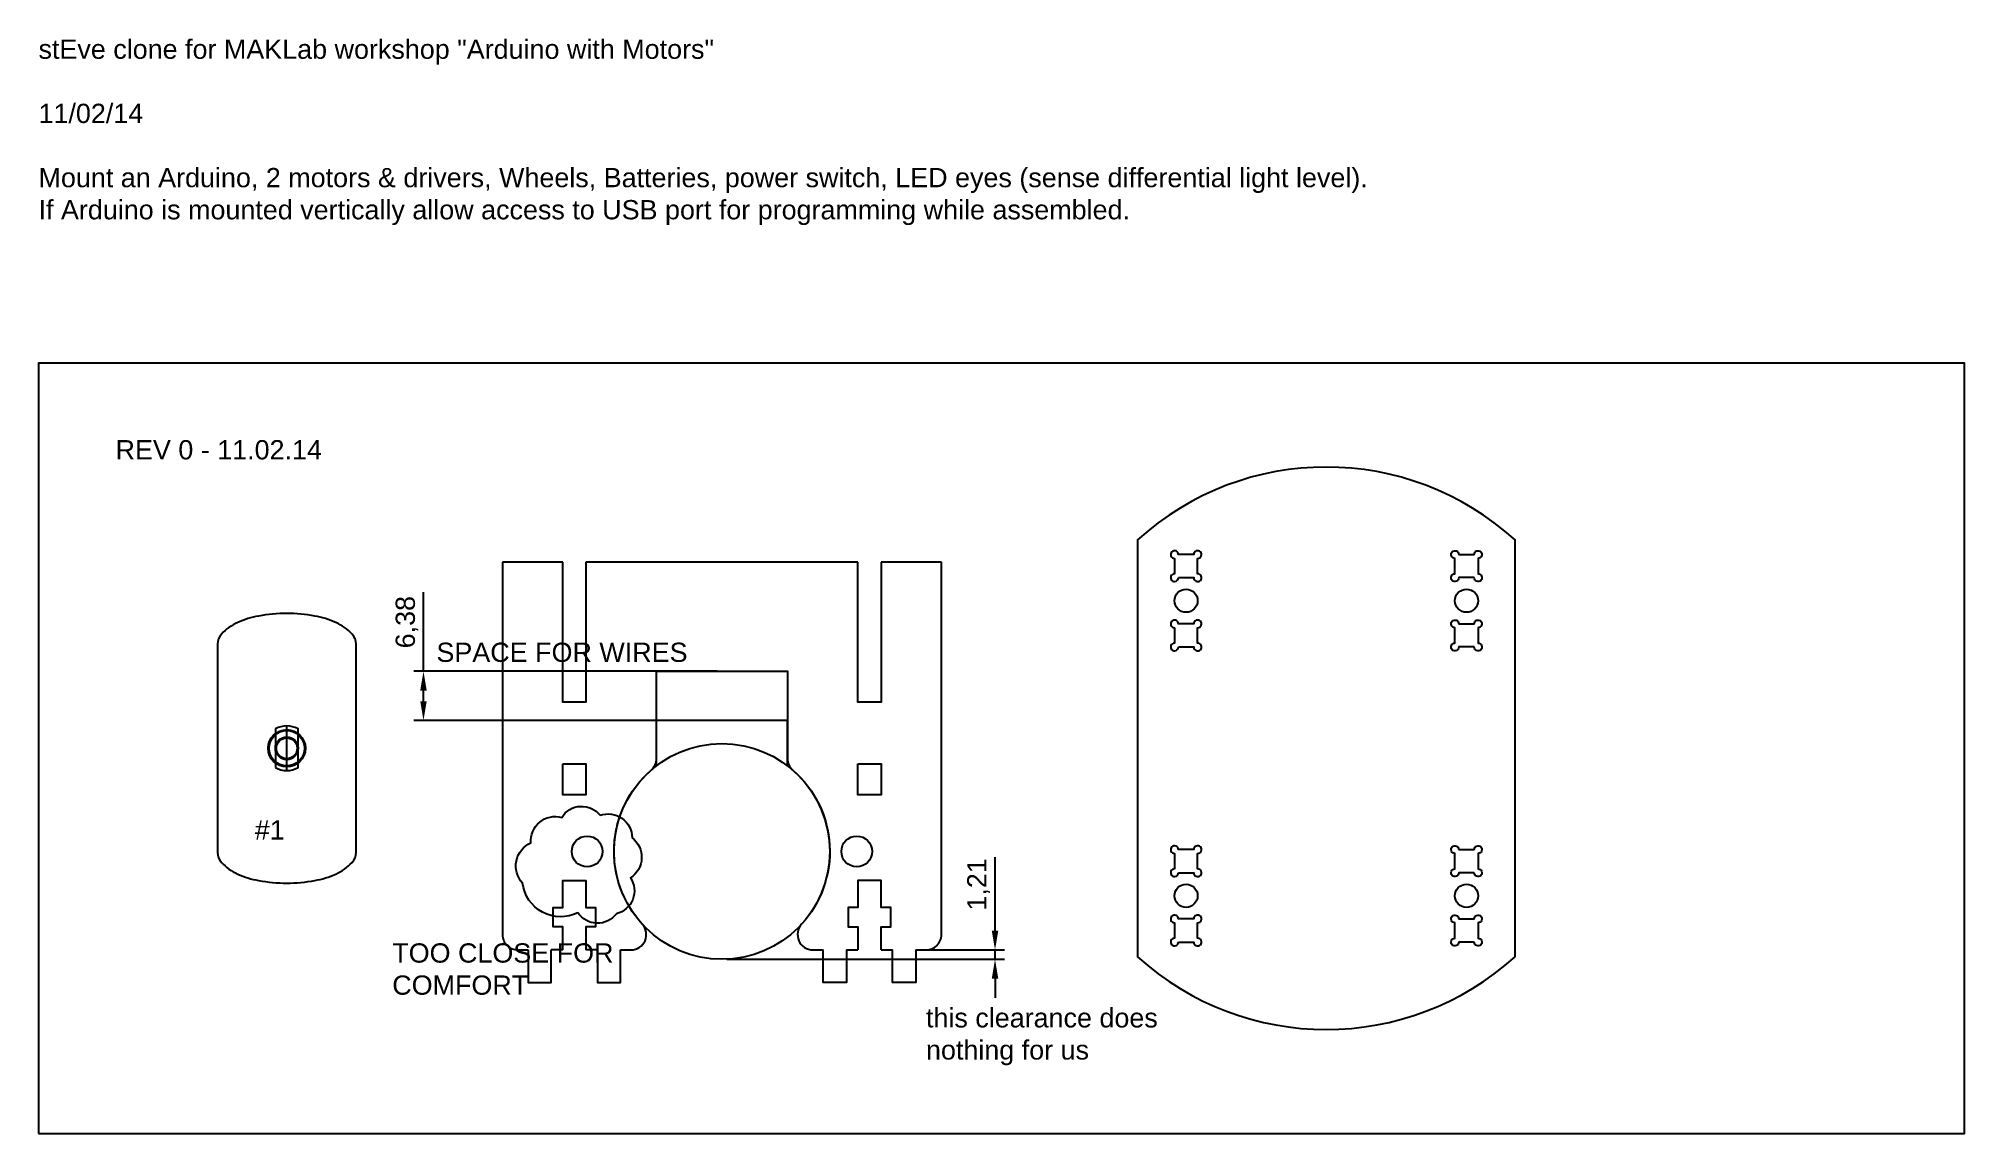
# Model space of a CAD drawing. Header units: millimetres. Extents: x 2162 to 3702, y 470 to 1904.
# Drawn here: x 2410 to 2660, y 1240 to 1382.1 of the extents above; entities that cross this region are included whole.
import ezdxf

# ---------------------------------------------------------------- set-up
doc = ezdxf.new("R2010")
doc.units = ezdxf.units.MM
doc.layers.add('3 - First Cut', color=3, linetype='Continuous')
doc.layers.add('5 - Final Cut', color=5, linetype='Continuous')
doc.layers.add('NOTES', color=4, linetype='Continuous', plot=False)
doc.styles.get("Standard").update_dxf_attribs({"font": 'arial.ttf'})
doc.dimstyles.new('ISO-25', dxfattribs={"dimtxt": 2.5, "dimasz": 2.5, "dimexe": 1.25, "dimexo": 0.625, "dimtad": 1, "dimtxsty": 'Standard', "dimcen": 2.5, "dimadec": 0, "dimazin": 0, "dimtfac": 1, "dimtmove": 0, "dimatfit": 3, "dimfxl": 1, "dimarcsym": 0})

msp = doc.modelspace()

# ---------------------------------------------------------------- texts
at = {"layer": 'NOTES', "char_height": 2.5, "attachment_point": 1}
for s, width, insert in [('stEve clone for MAKLab workshop "Arduino with Motors"\\P\\P11/02/14\\P\\PMount an Arduino, 2 motors & drivers, Wheels, Batteries, power switch, LED eyes (sense differential light level).\\PIf Arduino is mounted vertically allow access to USB port for programming while assembled.', 686.2007, (2410, 1381.996)), ('REV 0 - 11.02.14', 68.56994, (2420, 1330)), ('SPACE FOR WIRES', 40.05344, (2461.652, 1303.711)), ('#1', 10.14022, (2438.073, 1280.653)), ('TOO CLOSE FOR COMFORT', 40.05344, (2455.917, 1264.679)), ('this clearance does nothing for us', 40.05344, (2525.198, 1256.264))]:
    msp.add_mtext_dynamic_manual_height_columns(s, width=width, gutter_width=12.5, heights=[0], dxfattribs=dict(at, insert=insert))

# ---------------------------------------------------------------- blocks, each defined once
blk = doc.blocks.new('*D1')
at = {"layer": 'Defpoints', "color": 0, "transparency": 16777216}
for p in [(2498.71, 1262.61), (2523.87, 1263.82), (2534.16, 1263.82)]:
    blk.add_point(p, dxfattribs=at)
at = {"layer": 'NOTES', "color": 0, "lineweight": -2, "transparency": 16777216}
for p, q in [((2534.16, 1266.32), (2534.16, 1275.85)), ((2499.34, 1262.61), (2535.41, 1262.61)), ((2524.49, 1263.82), (2535.41, 1263.82)), ((2534.16, 1262.61), (2534.16, 1263.82)), ((2534.16, 1260.11), (2534.16, 1257.61))]:
    blk.add_line(p, q, dxfattribs=at)
at = {"layer": 'NOTES', "color": 0, "transparency": 16777216}
for points in [[(2533.74, 1266.32), (2534.58, 1266.32), (2534.16, 1263.82)], [(2533.74, 1260.11), (2534.58, 1260.11), (2534.16, 1262.61)]]:
    blk.add_solid(points, dxfattribs=at)
at = {"layer": 'NOTES', "color": 0, "transparency": 16777216, "insert": (2532.03, 1272.33), "char_height": 2.5, "attachment_point": 5, "rotation": 90}
blk.add_mtext('1,21', dxfattribs=at)
blk = doc.blocks.new('*D2')
at = {"layer": 'Defpoints', "color": 0, "transparency": 16777216}
for p in [(2459.97, 1299.99), (2498.71, 1299.99), (2498.71, 1293.61)]:
    blk.add_point(p, dxfattribs=at)
at = {"layer": 'NOTES', "color": 0, "lineweight": -2, "transparency": 16777216}
for p, q in [((2459.97, 1299.99), (2459.97, 1310.26)), ((2498.09, 1299.99), (2458.72, 1299.99)), ((2459.97, 1296.11), (2459.97, 1297.49)), ((2498.09, 1293.61), (2458.72, 1293.61))]:
    blk.add_line(p, q, dxfattribs=at)
at = {"layer": 'NOTES', "color": 0, "transparency": 16777216}
for points in [[(2459.55, 1297.49), (2460.39, 1297.49), (2459.97, 1299.99)], [(2459.55, 1296.11), (2460.39, 1296.11), (2459.97, 1293.61)]]:
    blk.add_solid(points, dxfattribs=at)
at = {"layer": 'NOTES', "color": 0, "transparency": 16777216, "insert": (2457.84, 1306.37), "char_height": 2.5, "attachment_point": 5, "rotation": 90}
blk.add_mtext('6,38', dxfattribs=at)

# ---------------------------------------------------------------- dimensions: what is measured, and where the dimension line sits
at = {"layer": 'NOTES'}
for base, p1, p2, picture, middle in [((2459.971, 1299.992), (2498.713, 1293.609), (2498.713, 1299.992), '*D2', (2457.844, 1306.374)), ((2534.16, 1263.822), (2498.713, 1262.608), (2523.865, 1263.822), '*D1', (2532.033, 1272.335))]:
    dim = msp.add_linear_dim(base=base, p1=p1, p2=p2, angle=90, dimstyle='ISO-25', dxfattribs=at)
    dim.commit()
    dim.dimension.update_dxf_attribs({"geometry": picture, "text_midpoint": middle})

# ---------------------------------------------------------------- linework, layer by layer
msp.add_line((2442.223, 1287.1), (2442.223, 1292.9))
for radius in [2.42, 2.3, 1.47, 1.35]:
    msp.add_circle((2442.223, 1290), radius)
at = {"layer": '3 - First Cut'}
for points in [[(2557.96, 1312.152), (2559.96, 1312.152, 2.4142136), (2560.46, 1312.652), (2560.46, 1314.652, 2.4142136), (2559.96, 1315.152), (2557.96, 1315.152, 2.4142136), (2557.46, 1314.652), (2557.46, 1312.652, 2.4142136)], [(2596.36, 1312.152), (2594.36, 1312.152, -2.4142136), (2593.86, 1312.652), (2593.86, 1314.652, -2.4142136), (2594.36, 1315.152), (2596.36, 1315.152, -2.4142136), (2596.86, 1314.652), (2596.86, 1312.652, -2.4142136)], [(2557.96, 1303.152), (2559.96, 1303.152, 2.4142136), (2560.46, 1303.652), (2560.46, 1305.652, 2.4142136), (2559.96, 1306.152), (2557.96, 1306.152, 2.4142136), (2557.46, 1305.652), (2557.46, 1303.652, 2.4142136)], [(2596.36, 1303.152), (2594.36, 1303.152, -2.4142136), (2593.86, 1303.652), (2593.86, 1305.652, -2.4142136), (2594.36, 1306.152), (2596.36, 1306.152, -2.4142136), (2596.86, 1305.652), (2596.86, 1303.652, -2.4142136)], [(2440.763, 1287.494, 0.2700866), (2443.683, 1287.494), (2443.683, 1292.506, 0.2700866), (2440.763, 1292.506)], [(2557.96, 1273.848), (2559.96, 1273.848, 2.4142136), (2560.46, 1274.348), (2560.46, 1276.348, 2.4142136), (2559.96, 1276.848), (2557.96, 1276.848, 2.4142136), (2557.46, 1276.348), (2557.46, 1274.348, 2.4142136)], [(2596.36, 1273.848), (2594.36, 1273.848, -2.4142136), (2593.86, 1274.348), (2593.86, 1276.348, -2.4142136), (2594.36, 1276.848), (2596.36, 1276.848, -2.4142136), (2596.86, 1276.348), (2596.86, 1274.348, -2.4142136)], [(2557.96, 1264.848), (2559.96, 1264.848, 2.4142136), (2560.46, 1265.348), (2560.46, 1267.348, 2.4142136), (2559.96, 1267.848), (2557.96, 1267.848, 2.4142136), (2557.46, 1267.348), (2557.46, 1265.348, 2.4142136)], [(2596.36, 1264.848), (2594.36, 1264.848, -2.4142136), (2593.86, 1265.348), (2593.86, 1267.348, -2.4142136), (2594.36, 1267.848), (2596.36, 1267.848, -2.4142136), (2596.86, 1267.348), (2596.86, 1265.348, -2.4142136)]]:
    msp.add_lwpolyline(points, format="xyb", close=True, dxfattribs=at)
for points in [[(2478.061, 1287.975), (2481.061, 1287.975), (2481.061, 1283.975), (2478.061, 1283.975)], [(2516.365, 1287.975), (2519.365, 1287.975), (2519.365, 1283.975), (2516.365, 1283.975)]]:
    msp.add_lwpolyline(points, close=True, dxfattribs=at)
for centre, radius in [((2558.96, 1309.152), 1.5), ((2595.36, 1309.152), 1.5), ((2481.213, 1276.608), 2), ((2516.213, 1276.608), 2), ((2558.96, 1270.848), 1.5), ((2595.36, 1270.848), 1.5)]:
    msp.add_circle(centre, radius, dxfattribs=at)
at = {"layer": '5 - Final Cut'}
for p, q in [((2478.061, 1314.178), (2470.227, 1314.178)), ((2516.365, 1314.178), (2481.061, 1314.178)), ((2527.2, 1314.178), (2519.365, 1314.178))]:
    msp.add_line(p, q, dxfattribs=at)
for points in [[(2601.66, 1262.945), (2601.66, 1317.055, 0.3854899), (2552.66, 1317.055), (2552.66, 1262.945, 0.3854899)], [(2433.223, 1276.5, 0.1897819), (2433.743, 1275.181, 0.1009323), (2435.859, 1273.672, 0.0591107), (2438.566, 1272.834, 0.0455456), (2442.223, 1272.5, 0.0455456), (2445.881, 1272.834, 0.0591107), (2448.587, 1273.672, 0.1009323), (2450.704, 1275.181, 0.1897819), (2451.223, 1276.5), (2451.223, 1303.5, 0.1897819), (2450.704, 1304.819, 0.1009323), (2448.587, 1306.328, 0.0591107), (2445.881, 1307.166, 0.0455456), (2442.223, 1307.5, 0.0455456), (2438.566, 1307.166, 0.0591107), (2435.859, 1306.328, 0.1009323), (2433.743, 1304.819, 0.1897819), (2433.223, 1303.5)]]:
    msp.add_lwpolyline(points, format="xyb", close=True, dxfattribs=at)
for points in [[(2470.227, 1314.178), (2470.227, 1265.822, 0.4142136), (2472.227, 1263.822), (2473.561, 1263.822)], [(2523.865, 1263.822), (2525.2, 1263.822, 0.4142136), (2527.2, 1265.822), (2527.2, 1314.178)], [(2485.561, 1263.822), (2486.896, 1263.822, 0.6518241), (2488.373, 1267.17, -0.4212584), (2489.526, 1287.172, 0.2170558), (2490.213, 1288.681), (2490.213, 1299.992), (2507.213, 1299.992), (2507.213, 1288.681, 0.2170558), (2507.901, 1287.172, -0.4212584), (2509.054, 1267.17, 0.6518241), (2510.531, 1263.822), (2511.865, 1263.822)]]:
    msp.add_lwpolyline(points, format="xyb", dxfattribs=at)
for points in [[(2481.061, 1314.178), (2481.061, 1295.975), (2478.061, 1295.975), (2478.061, 1314.178)], [(2519.365, 1314.178), (2519.365, 1295.975), (2516.365, 1295.975), (2516.365, 1314.178)], [(2478.061, 1263.822), (2478.061, 1266.822), (2476.811, 1266.822), (2476.811, 1269.322), (2478.061, 1269.322), (2478.061, 1272.838), (2481.061, 1272.838), (2481.061, 1269.322), (2482.311, 1269.322), (2482.311, 1266.822), (2481.061, 1266.822), (2481.061, 1263.822)], [(2519.365, 1263.822), (2519.365, 1266.822), (2520.615, 1266.822), (2520.615, 1269.322), (2519.365, 1269.322), (2519.365, 1272.838), (2516.365, 1272.838), (2516.365, 1269.322), (2515.115, 1269.322), (2515.115, 1266.822), (2516.365, 1266.822), (2516.365, 1263.822)], [(2473.561, 1263.822), (2473.561, 1259.608), (2476.561, 1259.608), (2476.561, 1263.822)], [(2478.061, 1263.822), (2476.561, 1263.822)], [(2482.561, 1263.822), (2481.061, 1263.822)], [(2482.561, 1263.822), (2482.561, 1259.608), (2485.561, 1259.608), (2485.561, 1263.822)], [(2514.865, 1263.822), (2514.865, 1259.608), (2511.865, 1259.608), (2511.865, 1263.822)], [(2514.865, 1263.822), (2516.365, 1263.822)], [(2519.365, 1263.822), (2520.865, 1263.822)], [(2523.865, 1263.822), (2523.865, 1259.608), (2520.865, 1259.608), (2520.865, 1263.822)]]:
    msp.add_lwpolyline(points, dxfattribs=at)
at = {"layer": 'NOTES'}
for p, q in [((2490.213, 1287.733), (2490.213, 1293.609)), ((2507.213, 1293.609), (2490.213, 1293.609)), ((2507.213, 1287.733), (2507.213, 1293.609))]:
    msp.add_line(p, q, dxfattribs=at)
msp.add_lwpolyline([(2410, 1240), (2660, 1240), (2660, 1340), (2410, 1340)], close=True, dxfattribs=at)
msp.add_lwpolyline([(2472.837, 1272.512, -0.5205671), (2473.919, 1277.716, -0.5205671), (2473.919, 1277.716, -0.5205671), (2477.909, 1281.027, -0.5205671), (2477.909, 1281.027, -0.5205671), (2482.913, 1281.297, -0.5205671), (2482.913, 1281.297, -0.5205671), (2487.038, 1278.392, -0.5205671), (2487.038, 1278.392, -0.5205671), (2486.835, 1273.188, -0.5205671), (2486.835, 1273.188, -0.5205671), (2485.009, 1268.525, -0.5205671), (2485.009, 1268.525, -0.5205671), (2480.005, 1268.661, -0.5205671), (2480.005, 1268.661, -0.5205671)], format="xyb", close=True, dxfattribs=at)
msp.add_circle((2498.713, 1276.608), 14, dxfattribs=at)

msp.set_redraw_order([(e.dxf.handle, doc.entitydb.next_handle()) for e in msp.query("TEXT MTEXT ATTDEF DIMENSION ARC_DIMENSION")])  # texts and dimensions are drawn at this point

doc.saveas('drawing.dxf')
